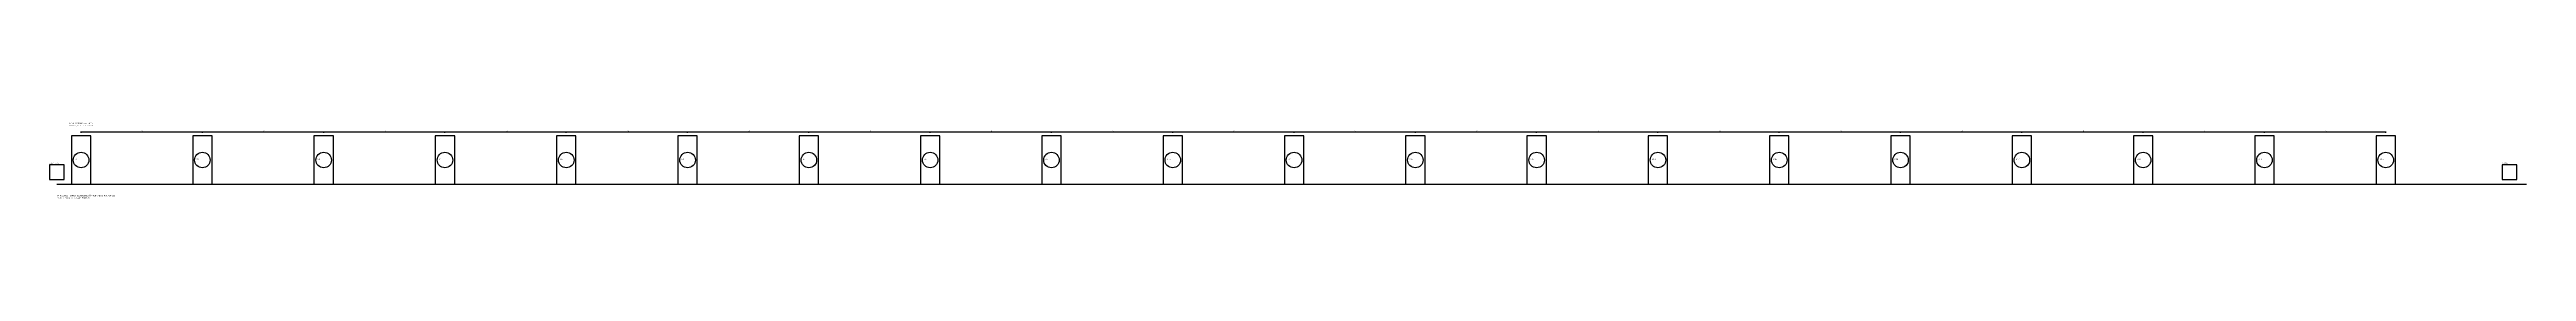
# Model space of a CAD drawing. Header units: metres. Extents: x -80 to 10130, y -59 to 255.
import ezdxf

# ---------------------------------------------------------------- set-up
doc = ezdxf.new("R2010")
doc.units = ezdxf.units.M
for name, color, linetype in [('CENTRE', 1, 'Continuous'), ('DIMENSION', 2, 'Continuous'), ('HATCH', 8, 'Continuous'), ('NOTES', 3, 'Continuous'), ('OUTLINE', 7, 'Continuous'), ('TITLE', 4, 'Continuous')]:
    doc.layers.add(name, color=color, linetype=linetype)

msp = doc.modelspace()

# ---------------------------------------------------------------- linework, layer by layer
at = {"layer": 'CENTRE'}
msp.add_line((-50, 0), (10130, 0), dxfattribs=at)
at = {"layer": 'DIMENSION', "color": 2}
for p, q in [((50, 213), (50, 218)), ((50, 216), (550, 216)), ((550, 213), (550, 218)), ((550, 213), (550, 218)), ((550, 216), (1050, 216)), ((1050, 213), (1050, 218)), ((1050, 213), (1050, 218)), ((1050, 216), (1550, 216)), ((1550, 213), (1550, 218)), ((1550, 213), (1550, 218)), ((1550, 216), (2050, 216)), ((2050, 213), (2050, 218)), ((2050, 213), (2050, 218)), ((2050, 216), (2550, 216)), ((2550, 213), (2550, 218)), ((2550, 213), (2550, 218)), ((2550, 216), (3050, 216)), ((3050, 213), (3050, 218)), ((3050, 213), (3050, 218)), ((3050, 216), (3550, 216)), ((3550, 213), (3550, 218)), ((3550, 213), (3550, 218)), ((3550, 216), (4050, 216)), ((4050, 213), (4050, 218)), ((4050, 213), (4050, 218)), ((4050, 216), (4550, 216)), ((4550, 213), (4550, 218)), ((4550, 213), (4550, 218)), ((4550, 216), (5050, 216)), ((5050, 213), (5050, 218)), ((5050, 213), (5050, 218)), ((5050, 216), (5550, 216)), ((5550, 213), (5550, 218)), ((5550, 213), (5550, 218)), ((5550, 216), (6050, 216)), ((6050, 213), (6050, 218)), ((6050, 213), (6050, 218)), ((6050, 216), (6550, 216)), ((6550, 213), (6550, 218)), ((6550, 213), (6550, 218)), ((6550, 216), (7050, 216)), ((7050, 213), (7050, 218)), ((7050, 213), (7050, 218)), ((7050, 216), (7550, 216)), ((7550, 213), (7550, 218)), ((7550, 213), (7550, 218)), ((7550, 216), (8050, 216)), ((8050, 213), (8050, 218)), ((8050, 213), (8050, 218)), ((8050, 216), (8550, 216)), ((8550, 213), (8550, 218)), ((8550, 213), (8550, 218)), ((8550, 216), (9050, 216)), ((9050, 213), (9050, 218)), ((9050, 213), (9050, 218)), ((9050, 216), (9550, 216)), ((9550, 213), (9550, 218))]:
    msp.add_line(p, q, dxfattribs=at)
at = {"layer": 'HATCH'}
for centre in [(50, 100), (550, 100), (1050, 100), (1550, 100), (2050, 100), (2550, 100), (3050, 100), (3550, 100), (4050, 100), (4550, 100), (5050, 100), (5550, 100), (6050, 100), (6550, 100), (7050, 100), (7550, 100), (8050, 100), (8550, 100), (9050, 100), (9550, 100)]:
    msp.add_circle(centre, 32, dxfattribs=at)
at = {"layer": 'OUTLINE'}
for points in [[(10, 0), (90, 0), (90, 200), (10, 200)], [(510, 0), (590, 0), (590, 200), (510, 200)], [(1010, 0), (1090, 0), (1090, 200), (1010, 200)], [(1510, 0), (1590, 0), (1590, 200), (1510, 200)], [(2010, 0), (2090, 0), (2090, 200), (2010, 200)], [(2510, 0), (2590, 0), (2590, 200), (2510, 200)], [(3010, 0), (3090, 0), (3090, 200), (3010, 200)], [(3510, 0), (3590, 0), (3590, 200), (3510, 200)], [(4010, 0), (4090, 0), (4090, 200), (4010, 200)], [(4510, 0), (4590, 0), (4590, 200), (4510, 200)], [(5010, 0), (5090, 0), (5090, 200), (5010, 200)], [(5510, 0), (5590, 0), (5590, 200), (5510, 200)], [(6010, 0), (6090, 0), (6090, 200), (6010, 200)], [(6510, 0), (6590, 0), (6590, 200), (6510, 200)], [(7010, 0), (7090, 0), (7090, 200), (7010, 200)], [(7510, 0), (7590, 0), (7590, 200), (7510, 200)], [(8010, 0), (8090, 0), (8090, 200), (8010, 200)], [(8510, 0), (8590, 0), (8590, 200), (8510, 200)], [(9010, 0), (9090, 0), (9090, 200), (9010, 200)], [(9510, 0), (9590, 0), (9590, 200), (9510, 200)], [(-80, 20), (-20, 20), (-20, 80), (-80, 80)], [(10030, 20), (10090, 20), (10090, 80), (10030, 80)]]:
    msp.add_lwpolyline(points, close=True, dxfattribs=at)

# ---------------------------------------------------------------- texts
at = {"layer": 'DIMENSION'}
for p in [(300, 218), (800, 218), (1300, 218), (1800, 218), (2300, 218), (2800, 218), (3300, 218), (3800, 218), (4300, 218), (4800, 218), (5300, 218), (5800, 218), (6300, 218), (6800, 218), (7300, 218), (7800, 218), (8300, 218), (8800, 218), (9300, 218)]:
    msp.add_text('500', height=3, dxfattribs=at).set_placement(p)
at = {"layer": 'NOTES'}
for s, height, p in [('MOTOR: 7.5 kW (10 HP)  |  LINE: 12.5 m', 4, (0, 240)), ('DRIVE: TANDEM GEAR DRIVE', 5, (0, 250)), ('ENTRY GUIDE', 4, (-80, 85)), ('CUTOFF', 4, (10030, 85)), ('Material: N/A  |  Hardness: N/A  |  Scale: 1:20  |  PRELIMINARY', 3.5, (-50, -58))]:
    msp.add_text(s, height=height, dxfattribs=at).set_placement(p)
at = {"layer": 'TITLE'}
for s, height, p in [('S1', 6, (25, 100)), ('S2', 6, (525, 100)), ('S3', 6, (1025, 100)), ('S4', 6, (1525, 100)), ('S5', 6, (2025, 100)), ('S6', 6, (2525, 100)), ('S7', 6, (3025, 100)), ('S8', 6, (3525, 100)), ('S9', 6, (4025, 100)), ('S10', 6, (4525, 100)), ('S11', 6, (5025, 100)), ('S12', 6, (5525, 100)), ('S13', 6, (6025, 100)), ('S14', 6, (6525, 100)), ('S15', 6, (7025, 100)), ('S16', 6, (7525, 100)), ('S17', 6, (8025, 100)), ('S18', 6, (8525, 100)), ('S19', 6, (9025, 100)), ('S20', 6, (9525, 100)), ('SAI ROLOTECH  |  MACHINE ASSEMBLY â€” PLAN VIEW  |  P/N: ASM-001', 5, (-50, -50))]:
    msp.add_text(s, height=height, dxfattribs=at).set_placement(p)

doc.saveas('drawing.dxf')
